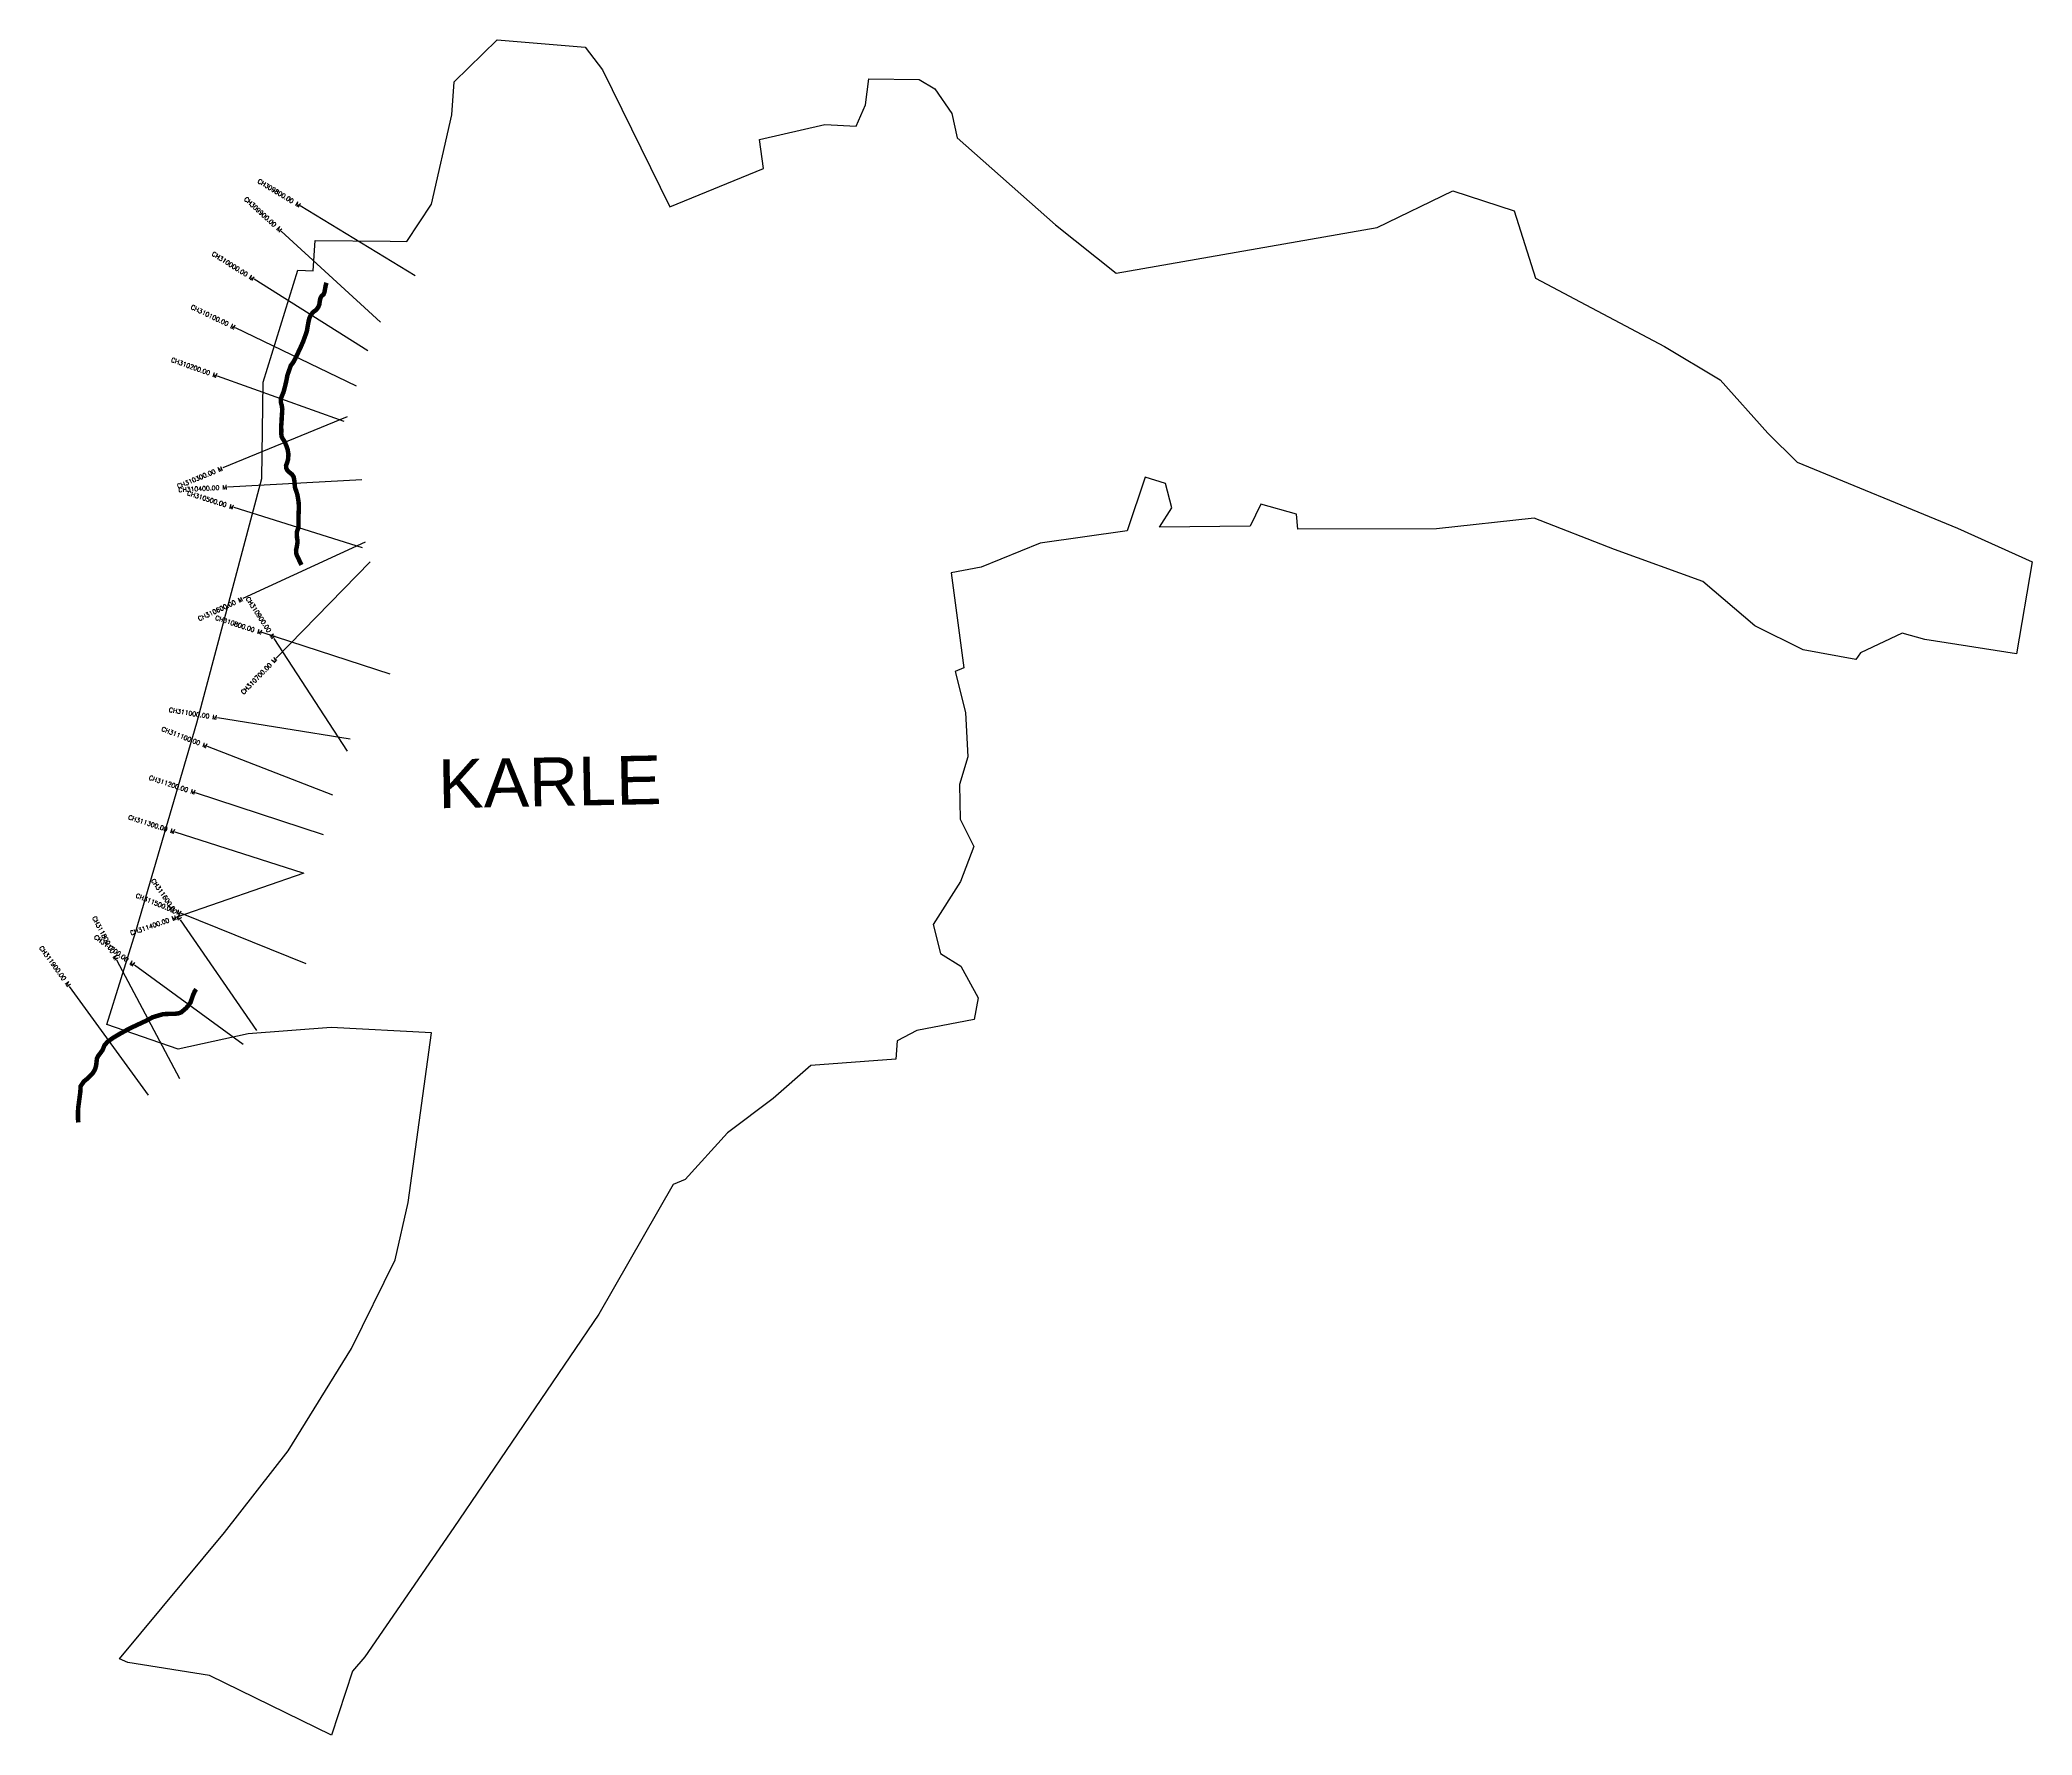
# Model space of a CAD drawing. Header units: metres. Extents: x 286450 to 290893, y 2005491 to 2009272.
import ezdxf
from ezdxf.enums import TextEntityAlignment as Align

# ---------------------------------------------------------------- set-up
doc = ezdxf.new("R2010")
doc.units = ezdxf.units.M
doc.header["$MEASUREMENT"] = 0
for name, color, linetype in [('CS', 134, 'Continuous'), ('CSMark', 6, 'Continuous'), ('UNPROTECTED', 10, 'Continuous'), ('VILLAGE BOUNDRY', 10, 'Continuous'), ('VILLAGE NAME', 250, 'Continuous')]:
    doc.layers.add(name, color=color, linetype=linetype)
doc.styles.get("Standard").update_dxf_attribs({"font": 'simplex.shx'})

msp = doc.modelspace()

# ---------------------------------------------------------------- linework, layer by layer
at = {"layer": 'CS'}
for p, q in [((287286.9, 2008745.8), (287030.4, 2008901.4)), ((287209.6, 2008642.4), (286988.3, 2008845)), ((287181.5, 2008578.3), (286927.4, 2008737.9)), ((287156.3, 2008499.4), (286886, 2008629.5)), ((287128.5, 2008420.6), (286846.1, 2008521.9)), ((287135.2, 2008430.9), (286857.7, 2008316.9)), ((287167.7, 2008290.8), (286868.2, 2008274.2)), ((287169.3, 2008138.9), (286883.1, 2008228.7)), ((287175, 2008151.3), (286902.5, 2008025.7)), ((287186.2, 2008107.8), (286977, 2007892.7)), ((287231, 2007857), (286945.7, 2007949.7)), ((287135.7, 2007685), (286972.1, 2007936.4)), ((287141.9, 2007711.8), (286845.8, 2007760)), ((287103.4, 2007587.4), (286823.8, 2007696)), ((287082.2, 2007498.4), (286797.3, 2007592.6)), ((287037.2, 2007413.1), (286751.6, 2007505)), ((287038.4, 2007413.3), (286755, 2007315)), ((286933.6, 2007062.1), (286763.5, 2007309.2)), ((287044, 2007210.7), (286765.9, 2007323.1)), ((286761.8, 2006954.1), (286621.6, 2007219.3)), ((286903.1, 2007031), (286660.8, 2007208)), ((286691.9, 2006917.8), (286515.9, 2007160.7))]:
    msp.add_line(p, q, dxfattribs=at)
at = {"layer": 'UNPROTECTED', "const_width": 10, "flags": 128}
for points in [[(287088.9, 2008730), (287088.8, 2008729.7), (287087.3, 2008724.2), (287085.9, 2008716.6), (287084.6, 2008709.3), (287082.6, 2008704.1), (287078.5, 2008700.7), (287076.2, 2008697.4), (287074.8, 2008692.9), (287073.9, 2008687.9), (287073.4, 2008682.8), (287071.3, 2008676.8), (287067.7, 2008671.5), (287064.1, 2008668), (287059.5, 2008664.8), (287055.6, 2008660), (287052.7, 2008655.4), (287050.8, 2008650.7), (287049.3, 2008644.7), (287046.9, 2008632.1), (287045.5, 2008623), (287042.5, 2008614), (287039.9, 2008606.8), (287036.9, 2008598.7), (287031.6, 2008586.6), (287024.8, 2008572.1), (287019.1, 2008560.1), (287016.4, 2008555.1), (287013.3, 2008550.4), (287009.2, 2008545), (287007.2, 2008538.8), (287002, 2008524.2), (286999.3, 2008510.2), (286996, 2008496.5), (286993.1, 2008485.7), (286989.2, 2008476.5), (286987.2, 2008471), (286987.1, 2008464.6), (286988.2, 2008459.6), (286989.4, 2008456.4), (286989.9, 2008452.1), (286990.5, 2008448.3), (286990.2, 2008442.7), (286989.3, 2008430.5), (286989, 2008424.1), (286988.7, 2008418), (286987.8, 2008408.2), (286988.5, 2008401.2), (286988.1, 2008394.1), (286989.1, 2008386.7), (286991.8, 2008381.5), (286995.7, 2008375.8), (286999.9, 2008365.5), (287002.6, 2008357.3), (287004.2, 2008347.4), (287003.2, 2008335.2), (287000.9, 2008327.6), (286998.9, 2008322.8), (286999.3, 2008316.8), (287001.8, 2008311.6), (287006.3, 2008307.3), (287012.2, 2008302.5), (287015.9, 2008296.8), (287017.7, 2008286.7), (287018.2, 2008278.8), (287019.1, 2008271.6), (287021.2, 2008266.9), (287024.2, 2008256.9), (287025.5, 2008249.3), (287027.1, 2008239.2), (287027.4, 2008226.5), (287026.6, 2008208.9), (287026.7, 2008195.9), (287026.7, 2008185.3), (287024.9, 2008179.8), (287023.2, 2008175), (287022.8, 2008168.1), (287023.4, 2008160.7), (287024.6, 2008153.9), (287023.8, 2008146.7), (287022.1, 2008137.6), (287021.2, 2008134.1), (287021.5, 2008126.6), (287022.8, 2008122.6), (287029.8, 2008107.8), (287033.2, 2008100.6)], [(286798.8, 2007154.2), (286795.3, 2007150), (286791.3, 2007140.8), (286785.8, 2007124.8), (286781.2, 2007118.4), (286776.4, 2007112.5), (286765.3, 2007103), (286759.7, 2007100.7), (286751.8, 2007099.6), (286742.3, 2007099.5), (286724.4, 2007098.7), (286701.3, 2007091.8), (286685.5, 2007083.4), (286649.3, 2007066.5), (286629.5, 2007055.6), (286612.9, 2007045.8), (286600.4, 2007036.7), (286593.9, 2007029.2), (286589.6, 2007018.5), (286584.5, 2007011.5), (286580.1, 2007005.8), (286577, 2006999.7), (286576.3, 2006992.3), (286575.4, 2006984.3), (286573, 2006975.8), (286568.1, 2006967.6), (286562.1, 2006961.1), (286554.5, 2006953.8), (286548.1, 2006948.8), (286540.7, 2006937.9), (286540, 2006924.8), (286535.1, 2006888.1), (286534.9, 2006871.5), (286535, 2006863.6), (286535.7, 2006857.3)]]:
    msp.add_lwpolyline(points, dxfattribs=at)
at = {"layer": 'VILLAGE BOUNDRY', "color": 3, "flags": 128}
msp.add_lwpolyline([(287374, 2009178.2), (287470, 2009271.8)], dxfattribs=at)
at = {"layer": 'VILLAGE BOUNDRY', "color": 3}
for points in [[(287470, 2009271.8, 0), (287666.3, 2009255.7, 0), (287704.5, 2009205, 0), (287854.5, 2008899.6, 0), (288063.7, 2008985.2, 0), (288054.8, 2009049.6, 0), (288200.7, 2009083, 0), (288270, 2009079.3, 0), (288291.5, 2009126.7, 0), (288298.5, 2009184.7, 0), (288411, 2009183.2, 0), (288445.8, 2009162.4, 0), (288484, 2009107.4, 0), (288495.6, 2009053.2, 0), (288714.5, 2008859.2, 0), (288850, 2008751.3, 0), (289432.5, 2008853.3, 0), (289600.7, 2008935, 0), (289737.9, 2008890.7, 0), (289785.1, 2008740.6, 0), (290073.2, 2008587.6, 0), (290197.3, 2008513.3, 0), (290303.6, 2008394.5, 0), (290368.7, 2008330.1, 0), (290726.3, 2008182.8, 0), (290892.9, 2008107.5, 0), (290858.4, 2007902.3, 0), (290653.9, 2007934.2, 0), (290603.1, 2007948.2, 0), (290509.8, 2007904.5, 0), (290499.9, 2007890, 0), (290382.1, 2007911.3, 0), (290274.3, 2007964.6, 0), (290158.8, 2008063.7, 0), (289961.7, 2008134.9, 0), (289782.7, 2008204.9, 0), (289564.4, 2008181, 0), (289255.4, 2008180.7, 0), (289252.4, 2008213.8, 0), (289173.1, 2008236.2, 0), (289149.2, 2008187, 0), (288947, 2008185.2, 0), (288974.4, 2008228.3, 0)], [(288974.4, 2008228.3, 0), (288960.5, 2008282.3, 0), (288915.1, 2008296.5, 0), (288874.7, 2008176.6, 0), (288680.7, 2008149.4, 0), (288549.3, 2008095.7, 0), (288482.4, 2008083.4, 0), (288510.2, 2007871.2, 0), (288491, 2007863, 0), (288513.8, 2007771.2, 0), (288519.5, 2007672.5, 0), (288500.7, 2007610.8, 0), (288502.2, 2007533.3, 0), (288532.9, 2007472.9, 0), (288502.9, 2007394.8, 0), (288442.1, 2007298.8, 0), (288458.5, 2007233.9, 0), (288503.6, 2007205.7, 0), (288542.6, 2007135, 0), (288533.7, 2007086.5, 0), (288405.6, 2007062.2, 0), (288361.4, 2007039.2, 0), (288358.6, 2006998.3, 0), (288169.2, 2006984.5, 0), (288085.5, 2006910.8, 0), (287983.6, 2006834.3, 0), (287888.6, 2006729.6, 0), (287862.5, 2006719.1, 0), (287696.2, 2006429.9, 0), (287373, 2005953.6, 0), (287174.7, 2005665, 0), (287147.4, 2005633.2, 0), (287100.2, 2005490.6, 0), (286828.3, 2005624, 0), (286646.3, 2005653, 0), (286627.7, 2005660.6, 0), (286861.8, 2005942.5, 0), (287003.7, 2006124.6, 0), (287145, 2006352.8, 0), (287242.4, 2006550.6, 0), (287270.9, 2006678.9, 0), (287323.3, 2007057, 0), (287099.5, 2007069, 0), (286914.6, 2007054.7, 0), (286758, 2007020.7, 0), (286599, 2007075.8, 0), (286663, 2007281, 0), (286799.7, 2007748.7, 0), (286944.6, 2008293.5, 0), (286947.8, 2008508.2, 0), (287025, 2008757.8, 0), (287059.3, 2008756.4, 0), (287064, 2008824.1, 0), (287231.2, 2008822.7, 0), (287268.1, 2008822.4, 0), (287322.9, 2008905.4, 0), (287368.6, 2009104.5, 0), (287374, 2009178.2, 0)]]:
    msp.add_polyline3d(points, dxfattribs=at)

# ---------------------------------------------------------------- texts
at = {"layer": 'CSMark'}
for s, rotation, p in [('CH309800.00 M', 328.7454, (287029.6, 2008901.9)), ('CH309900.00 M', 317.5142, (286987.6, 2008845.7)), ('CH310000.00 M', 327.8631, (286926.6, 2008738.4)), ('CH310100.00 M', 334.2987, (286885.1, 2008629.9)), ('CH310200.00 M', 340.2643, (286845.2, 2008522.3)), ('CH310300.00 M', 22.3292, (286856.8, 2008316.5)), ('CH310400.00 M', 3.1823, (286867.2, 2008274.1)), ('CH310500.00 M', 342.5758, (286882.1, 2008229)), ('CH310600.00 M', 24.7541, (286901.6, 2008025.3)), ('CH310900.00 M', 303.0487, (286971.6, 2007937.3)), ('CH310800.00 M', 342.0086, (286944.7, 2007950)), ('CH310700.00 M', 45.7938, (286976.3, 2007892)), ('CH311000.00 M', 350.7422, (286844.8, 2007760.2)), ('CH311100.00 M', 338.7702, (286822.8, 2007696.4)), ('CH311200.00 M', 341.7038, (286796.4, 2007592.9)), ('CH311300.00 M', 342.1675, (286750.6, 2007505.3)), ('CH311600.00 M', 304.5437, (286762.9, 2007310)), ('CH311500.00 M', 337.9785, (286765, 2007323.5)), ('CH311800.00 M', 297.8555, (286621.2, 2007220.2)), ('CH311400.00 M', 19.1424, (286754.1, 2007314.6)), ('CH311900.00 M', 305.9151, (286515.3, 2007161.5)), ('CH311700.00 M', 323.846, (286660, 2007208.6))]:
    msp.add_text(s, height=10, rotation=rotation, dxfattribs=at).set_placement(p, align=Align.MIDDLE_RIGHT)
at = {"layer": 'VILLAGE NAME', "insert": (287336.8, 2007666.6), "char_height": 108.748, "attachment_point": 1, "rotation": 1.1028}
msp.add_mtext_dynamic_manual_height_columns('{\\fArial|b0|i0|c0|p34;KARLE}', width=726.929, gutter_width=543.7, heights=[0], dxfattribs=at)

doc.saveas('drawing.dxf')
